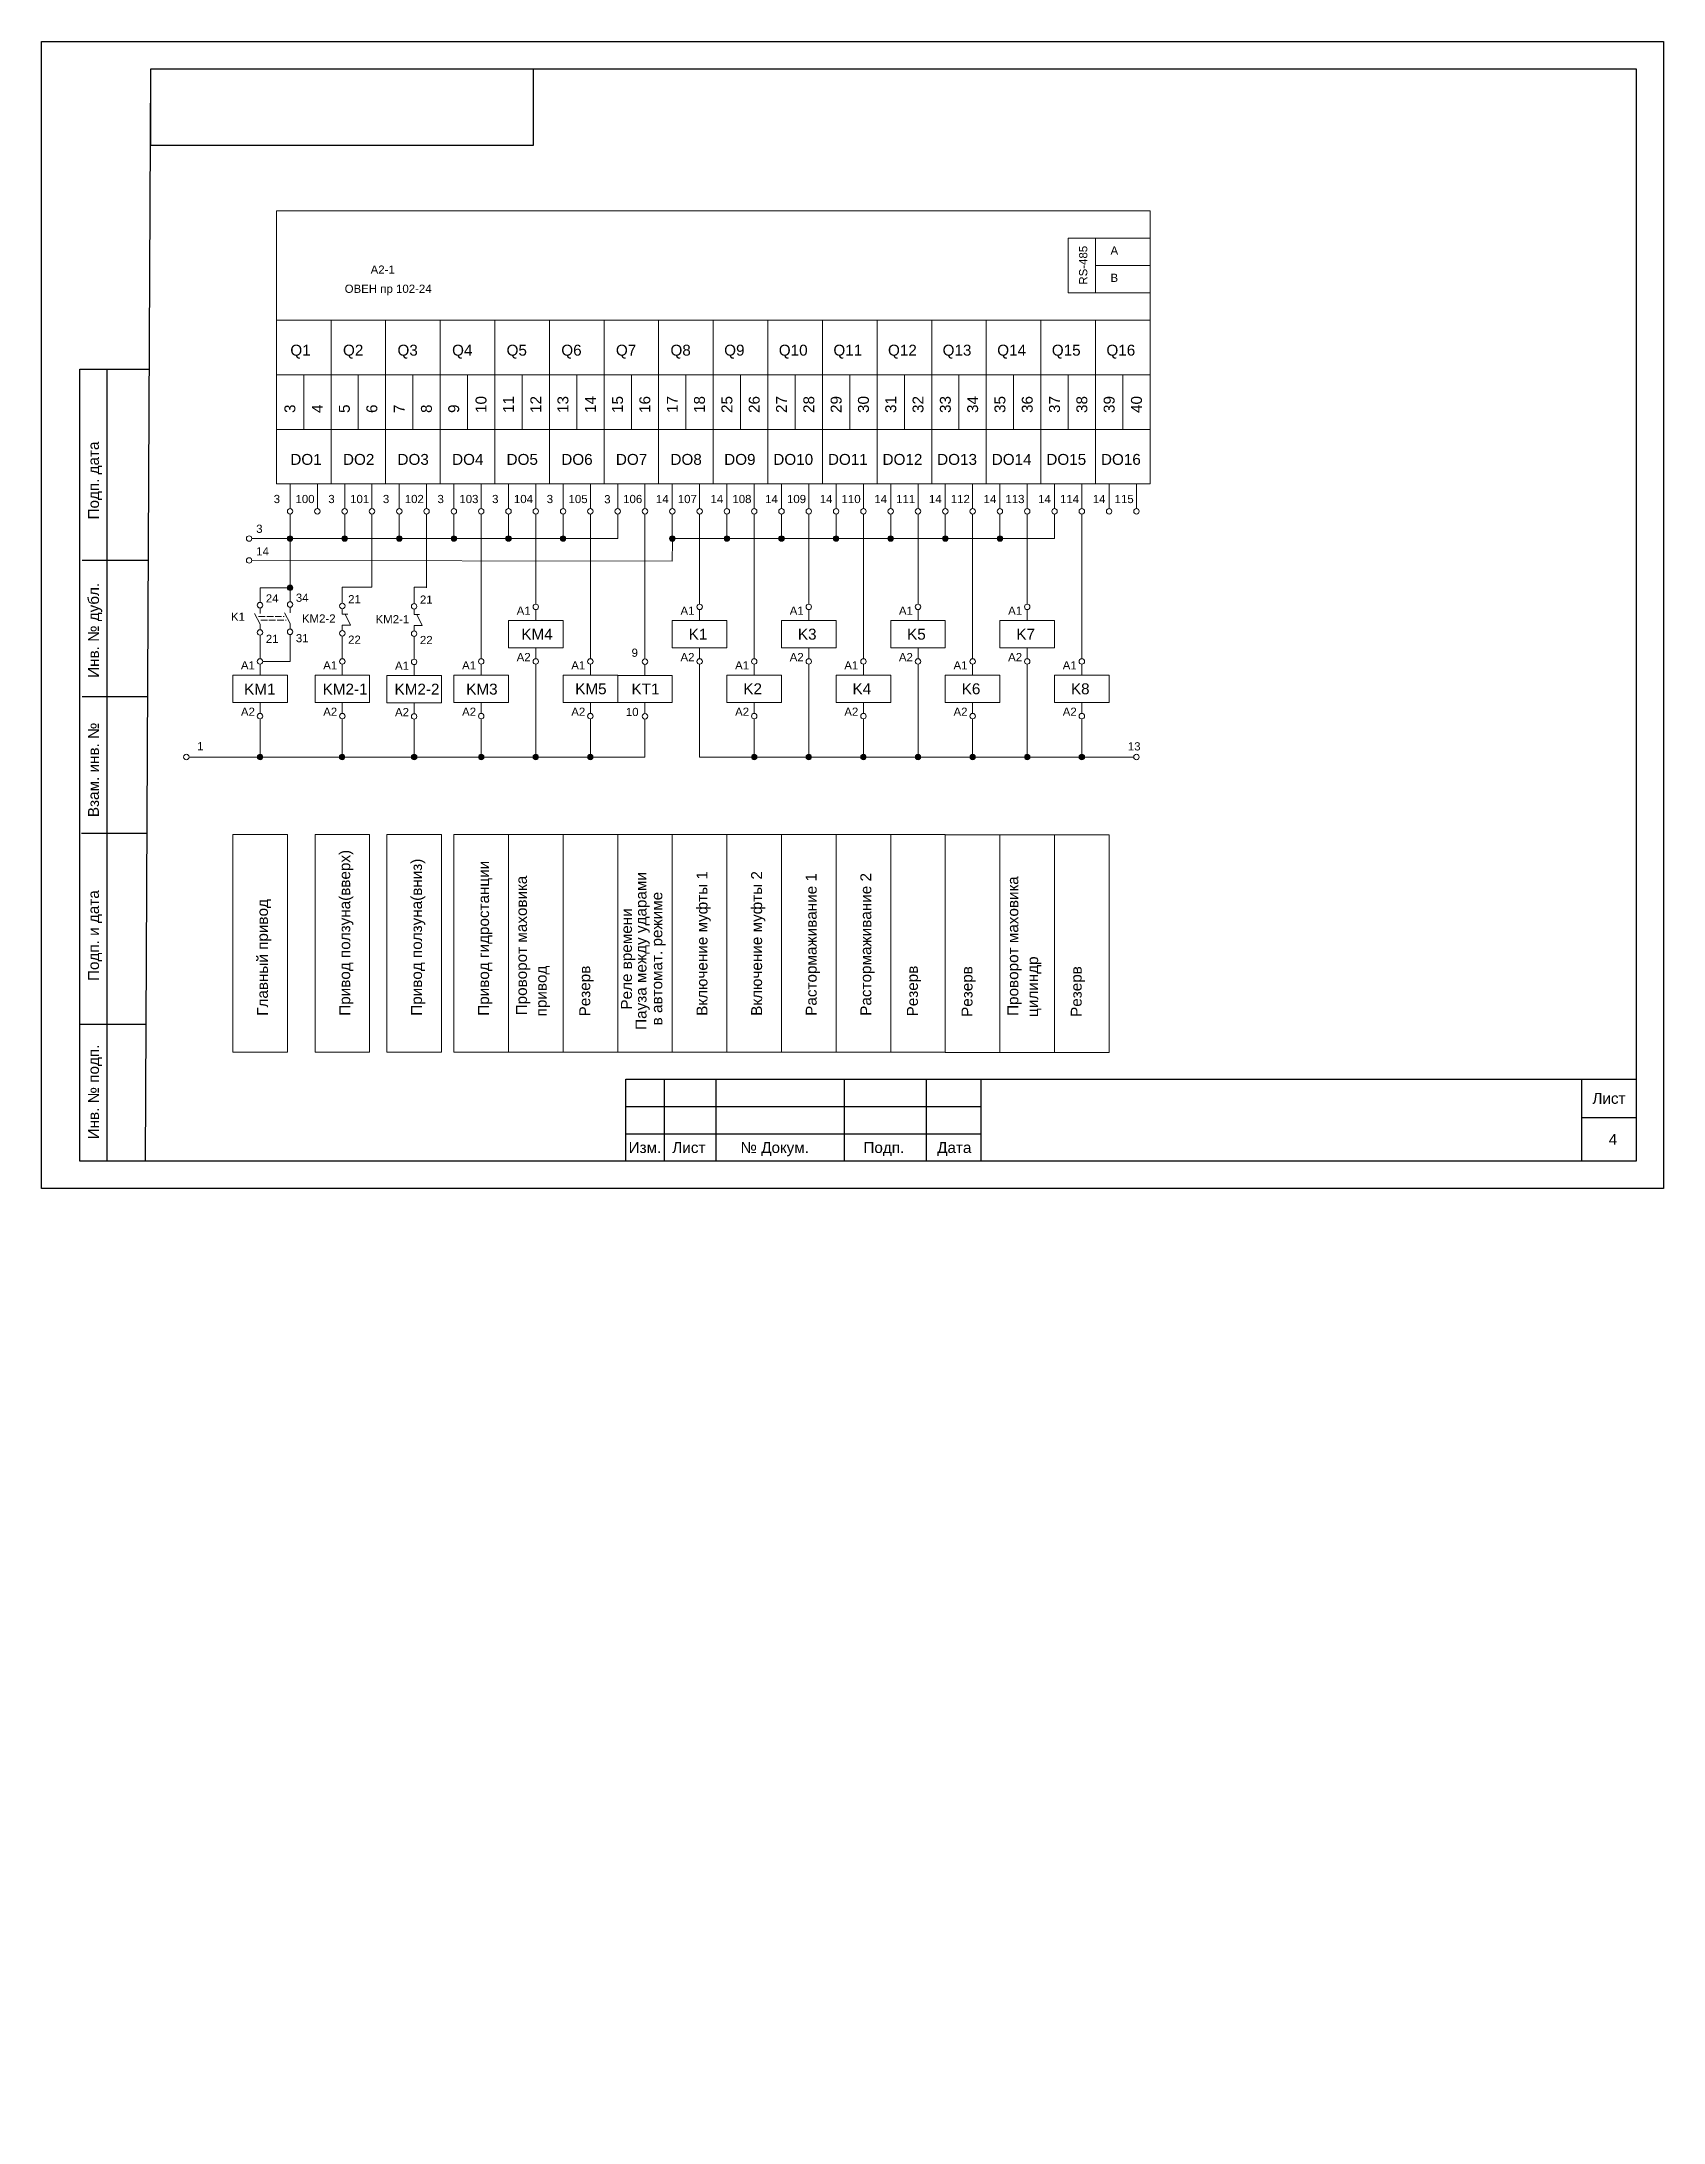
# Model space of a CAD drawing. Header units: millimetres. Extents: x 1226 to 4134, y 3039 to 4040.
# Drawn here: x 2565 to 2862, y 3444 to 3825 of the extents above; entities that cross this region are included whole.
import ezdxf

# ---------------------------------------------------------------- set-up
doc = ezdxf.new("R2010")
doc.units = ezdxf.units.MM
doc.linetypes.add('ACAD_ISO02W100', pattern=[15, 12, -3])
doc.layers.add('Аппаратура', color=7, linetype='Continuous', lineweight=20)
doc.layers.add('Рамки', color=7, linetype='Continuous', lineweight=25)
doc.styles.get("Standard").update_dxf_attribs({"font": 'arial.ttf'})

msp = doc.modelspace()

# ---------------------------------------------------------------- texts
for s, p in [('Привод ползуна(вверх)', (2621.51, 3646.63)), ('Привод ползуна(вниз)', (2634.66, 3646.63)), ('Привод гидростанции', (2646.94, 3646.63)), ('Включение муфты 1', (2686.94, 3646.63)), ('Включение муфты 2', (2696.94, 3646.63)), ('Проворот маховика', (2653.87, 3646.7)), ('Пауза между ударами', (2675.77, 3644.05)), ('в автомат. режиме', (2678.67, 3644.87)), ('Растормаживание 1', (2706.94, 3646.62)), ('Растормаживание 2', (2716.94, 3646.63)), ('Проворот маховика', (2743.87, 3646.6)), ('Главный привод', (2606.44, 3646.63)), ('Реле времени', (2673.1, 3647.76)), ('привод', (2657.49, 3646.51)), ('Резерв', (2665.47, 3646.51)), ('Резерв', (2725.47, 3646.51)), ('Резерв', (2735.47, 3646.42)), ('цилиндр', (2747.49, 3646.42)), ('Резерв', (2755.47, 3646.42))]:
    msp.add_text(s, height=2, rotation=90).set_placement(p)
at = {"layer": 'Аппаратура'}
for s, height, p in [('RS-485', 1.5, (2756.5, 3780.5)), ('3', 2, (2611.47, 3757)), ('4', 2, (2616.5, 3757)), ('5', 2, (2621.44, 3757)), ('6', 2, (2626.47, 3757)), ('7', 2, (2631.47, 3757)), ('8', 2, (2636.47, 3757)), ('9', 2, (2641.47, 3757)), ('10', 2, (2646.47, 3757)), ('11', 2, (2651.51, 3757)), ('12', 2, (2656.51, 3757)), ('13', 2, (2661.47, 3757)), ('14', 2, (2666.51, 3757)), ('15', 2, (2671.47, 3757)), ('16', 2, (2676.47, 3757)), ('17', 2, (2681.51, 3757)), ('18', 2, (2686.47, 3757)), ('25', 2, (2691.5, 3757)), ('26', 2, (2696.5, 3757)), ('27', 2, (2701.5, 3757)), ('28', 2, (2706.5, 3757)), ('29', 2, (2711.5, 3757)), ('30', 2, (2716.5, 3757)), ('31', 2, (2721.5, 3757)), ('32', 2, (2726.5, 3757)), ('33', 2, (2731.5, 3757)), ('34', 2, (2736.5, 3757)), ('35', 2, (2741.5, 3757)), ('36', 2, (2746.5, 3757)), ('37', 2, (2751.5, 3757)), ('38', 2, (2756.5, 3757)), ('39', 2, (2761.5, 3757)), ('40', 2, (2766.5, 3757))]:
    msp.add_text(s, height=height, rotation=90, dxfattribs=at).set_placement(p)
for s, height, p in [('A', 1.5, (2760.75, 3786)), ('A2-1', 1.5, (2625.25, 3782.5)), ('ОВЕН пр 102-24', 1.5, (2620.5, 3779)), ('B', 1.5, (2760.75, 3781)), ('Q1', 2, (2610.55, 3767.5)), ('Q2', 2, (2620.19, 3767.5)), ('Q3', 2, (2630.17, 3767.5)), ('Q4', 2, (2640.17, 3767.5)), ('Q5', 2, (2650.15, 3767.5)), ('Q6', 2, (2660.17, 3767.5)), ('Q7', 2, (2670.17, 3767.5)), ('Q8', 2, (2680.16, 3767.5)), ('Q9', 2, (2690, 3767.5)), ('Q10', 2, (2700, 3767.5)), ('Q11', 2, (2710, 3767.5)), ('Q12', 2, (2720, 3767.5)), ('Q13', 2, (2730, 3767.5)), ('Q14', 2, (2740, 3767.5)), ('Q15', 2, (2750, 3767.5)), ('Q16', 2, (2760, 3767.5)), ('DO1', 2, (2610.55, 3747.5)), ('DO2', 2, (2620.19, 3747.5)), ('DO3', 2, (2630.17, 3747.5)), ('DO4', 2, (2640.17, 3747.5)), ('DO5', 2, (2650.15, 3747.5)), ('DO6', 2, (2660.17, 3747.5)), ('DO7', 2, (2670.17, 3747.5)), ('DO8', 2, (2680.16, 3747.5)), ('DO9', 2, (2690, 3747.5)), ('DO10', 2, (2699, 3747.5)), ('DO11', 2, (2709, 3747.5)), ('DO12', 2, (2719, 3747.5)), ('DO13', 2, (2729, 3747.5)), ('DO14', 2, (2739, 3747.5)), ('DO15', 2, (2749, 3747.5)), ('DO16', 2, (2759, 3747.5)), ('3', 1.5, (2607.5, 3740.5)), ('100', 1.5, (2611.5, 3740.5)), ('3', 1.5, (2617.5, 3740.5)), ('101', 1.5, (2621.5, 3740.5)), ('3', 1.5, (2627.5, 3740.5)), ('102', 1.5, (2631.5, 3740.5)), ('3', 1.5, (2637.5, 3740.5)), ('103', 1.5, (2641.5, 3740.5)), ('3', 1.5, (2647.5, 3740.5)), ('104', 1.5, (2651.5, 3740.5)), ('3', 1.5, (2657.5, 3740.5)), ('105', 1.5, (2661.5, 3740.5)), ('3', 1.5, (2668.03, 3740.46)), ('106', 1.5, (2671.5, 3740.5)), ('14', 1.5, (2677.5, 3740.5)), ('107', 1.5, (2681.5, 3740.5)), ('14', 1.5, (2687.5, 3740.5)), ('108', 1.5, (2691.5, 3740.5)), ('14', 1.5, (2697.5, 3740.5)), ('109', 1.5, (2701.5, 3740.5)), ('14', 1.5, (2707.5, 3740.5)), ('110', 1.5, (2711.5, 3740.5)), ('14', 1.5, (2717.5, 3740.5)), ('111', 1.5, (2721.5, 3740.5)), ('14', 1.5, (2727.5, 3740.5)), ('112', 1.5, (2731.5, 3740.5)), ('14', 1.5, (2737.5, 3740.5)), ('113', 1.5, (2741.5, 3740.5)), ('14', 1.5, (2747.5, 3740.5)), ('114', 1.5, (2751.5, 3740.5)), ('14', 1.5, (2757.5, 3740.5)), ('115', 1.5, (2761.5, 3740.5)), ('3', 1.5, (2604.3, 3735.05)), ('14', 1.5, (2604.3, 3730.92)), ('24', 1.5, (2606.06, 3722.3)), ('34', 1.5, (2611.56, 3722.43)), ('21', 1.5, (2621.13, 3722.15)), ('21', 1.5, (2634.28, 3722.08)), ('K1', 1.5, (2599.68, 3718.95)), ('KM2-2', 1.5, (2612.67, 3718.62)), ('KM2-1', 1.5, (2626.16, 3718.48)), ('A1', 1.5, (2652, 3720.05)), ('A1', 1.5, (2682, 3720.05)), ('A1', 1.5, (2702, 3720.05)), ('A1', 1.5, (2722, 3720.05)), ('A1', 1.5, (2742, 3720.05)), ('21', 1.5, (2606.06, 3714.89)), ('31', 1.5, (2611.56, 3715.02)), ('22', 1.5, (2621.13, 3714.74)), ('22', 1.5, (2634.28, 3714.68)), ('KM4', 2, (2652.85, 3715.49)), ('K1', 2, (2683.5, 3715.5)), ('K3', 2, (2703.5, 3715.5)), ('K5', 2, (2723.5, 3715.5)), ('K7', 2, (2743.5, 3715.5)), ('A1', 1.5, (2601.5, 3710.05)), ('A1', 1.5, (2616.57, 3710.05)), ('A1', 1.5, (2629.72, 3709.98)), ('A1', 1.5, (2642, 3710.05)), ('A2', 1.5, (2652, 3711.55)), ('A1', 1.5, (2662, 3710.05)), ('9', 1.5, (2673.04, 3712.36)), ('A2', 1.5, (2682, 3711.55)), ('A1', 1.5, (2692, 3710.05)), ('A2', 1.5, (2702, 3711.55)), ('A1', 1.5, (2712, 3710.05)), ('A2', 1.5, (2722, 3711.55)), ('A1', 1.5, (2732, 3710.05)), ('A2', 1.5, (2742, 3711.55)), ('A1', 1.5, (2752, 3710.05)), ('KM1', 2, (2602.09, 3705.43)), ('KM2-1', 2, (2616.46, 3705.44)), ('KM2-2', 2, (2629.63, 3705.43)), ('KM3', 2, (2642.76, 3705.44)), ('KM5', 2, (2662.72, 3705.5)), ('KT1', 2, (2673.03, 3705.46)), ('K2', 2, (2693.5, 3705.5)), ('K4', 2, (2713.5, 3705.5)), ('K6', 2, (2733.5, 3705.5)), ('K8', 2, (2753.5, 3705.5)), ('A2', 1.5, (2601.5, 3701.55)), ('A2', 1.5, (2616.57, 3701.55)), ('A2', 1.5, (2629.72, 3701.48)), ('A2', 1.5, (2642, 3701.55)), ('A2', 1.5, (2662, 3701.55)), ('10', 1.5, (2672, 3701.51)), ('A2', 1.5, (2692, 3701.55)), ('A2', 1.5, (2712, 3701.55)), ('A2', 1.5, (2732, 3701.55)), ('A2', 1.5, (2752, 3701.55)), ('1', 1.5, (2593.5, 3695.25)), ('13', 1.5, (2763.92, 3695.21))]:
    msp.add_text(s, height=height, dxfattribs=at).set_placement(p)
at = {"layer": 'Рамки'}
for s, p in [('Подп. дата', (2575.5, 3737.5)), ('Инв. № дубл.', (2575.5, 3708.5)), ('Взам. инв. №', (2575.5, 3683)), ('Подп. и дата', (2575.5, 3653)), ('Инв. № подп.', (2575.5, 3624))]:
    msp.add_text(s, height=2, rotation=90, dxfattribs=at).set_placement(p)
for s, p in [('Лист', (2849, 3630.5)), ('Изм.', (2672.5, 3621.5)), ('Лист', (2680.5, 3621.5)), ('№ Докум.', (2693, 3621.5)), ('Подп.', (2715.5, 3621.5)), ('Дата', (2729, 3621.5)), ('4', (2852, 3623))]:
    msp.add_text(s, height=2, dxfattribs=at).set_placement(p)

# ---------------------------------------------------------------- hatches: boundary and pattern name
at = {"layer": 'Аппаратура'}
h = msp.add_hatch(color=7, dxfattribs=at)
h.dxf.hatch_style = 1
h.paths.add_polyline_path([(2611, 3734, 1), (2610, 3734, 1)])
h = msp.add_hatch(color=7, dxfattribs=at)
h.dxf.hatch_style = 1
h.paths.add_polyline_path([(2621, 3734, 1), (2620, 3734, 1)])
h = msp.add_hatch(color=7, dxfattribs=at)
h.dxf.hatch_style = 1
h.paths.add_polyline_path([(2631, 3734, 1), (2630, 3734, 1)])
h = msp.add_hatch(color=7, dxfattribs=at)
h.dxf.hatch_style = 1
h.paths.add_polyline_path([(2641, 3734, 1), (2640, 3734, 1)])
h = msp.add_hatch(color=7, dxfattribs=at)
h.dxf.hatch_style = 1
h.paths.add_polyline_path([(2651, 3734, 1), (2650, 3734, 1)])
h = msp.add_hatch(color=7, dxfattribs=at)
h.dxf.hatch_style = 1
h.paths.add_polyline_path([(2661, 3734, 1), (2660, 3734, 1)])
h = msp.add_hatch(color=7, dxfattribs=at)
h.dxf.hatch_style = 1
h.paths.add_polyline_path([(2681, 3734, 1), (2680, 3734, 1)])
h = msp.add_hatch(color=7, dxfattribs=at)
h.dxf.hatch_style = 1
h.paths.add_polyline_path([(2691, 3734, 1), (2690, 3734, 1)])
h = msp.add_hatch(color=7, dxfattribs=at)
h.dxf.hatch_style = 1
h.paths.add_polyline_path([(2701, 3734, 1), (2700, 3734, 1)])
h = msp.add_hatch(color=7, dxfattribs=at)
h.dxf.hatch_style = 1
h.paths.add_polyline_path([(2711, 3734, 1), (2710, 3734, 1)])
h = msp.add_hatch(color=7, dxfattribs=at)
h.dxf.hatch_style = 1
h.paths.add_polyline_path([(2721, 3734, 1), (2720, 3734, 1)])
h = msp.add_hatch(color=7, dxfattribs=at)
h.dxf.hatch_style = 1
h.paths.add_polyline_path([(2731, 3734, 1), (2730, 3734, 1)])
h = msp.add_hatch(color=7, dxfattribs=at)
h.dxf.hatch_style = 1
h.paths.add_polyline_path([(2741.01, 3734, 1), (2740.01, 3734, 1)])
h = msp.add_hatch(color=7, dxfattribs=at)
h.dxf.hatch_style = 1
h.paths.add_polyline_path([(2611, 3725, 1), (2610, 3725, 1)])
h = msp.add_hatch(color=7, dxfattribs=at)
h.dxf.hatch_style = 1
h.paths.add_polyline_path([(2605.52, 3694, 1), (2604.52, 3694, 1)])
h = msp.add_hatch(color=7, dxfattribs=at)
h.dxf.hatch_style = 1
h.paths.add_polyline_path([(2620.53, 3694, 1), (2619.53, 3694, 1)])
h = msp.add_hatch(color=7, dxfattribs=at)
h.dxf.hatch_style = 1
h.paths.add_polyline_path([(2633.73, 3694, 1), (2632.73, 3694, 1)])
h = msp.add_hatch(color=7, dxfattribs=at)
h.dxf.hatch_style = 1
h.paths.add_polyline_path([(2646, 3694, 1), (2645, 3694, 1)])
h = msp.add_hatch(color=7, dxfattribs=at)
h.dxf.hatch_style = 1
h.paths.add_polyline_path([(2656, 3694, 1), (2655, 3694, 1)])
h = msp.add_hatch(color=7, dxfattribs=at)
h.dxf.hatch_style = 1
h.paths.add_polyline_path([(2666, 3694, 1), (2665, 3694, 1)])
h = msp.add_hatch(color=7, dxfattribs=at)
h.dxf.hatch_style = 1
h.paths.add_polyline_path([(2696, 3694, 1), (2695, 3694, 1)])
h = msp.add_hatch(color=7, dxfattribs=at)
h.dxf.hatch_style = 1
h.paths.add_polyline_path([(2706, 3694, 1), (2705, 3694, 1)])
h = msp.add_hatch(color=7, dxfattribs=at)
h.dxf.hatch_style = 1
h.paths.add_polyline_path([(2716, 3694, 1), (2715, 3694, 1)])
h = msp.add_hatch(color=7, dxfattribs=at)
h.dxf.hatch_style = 1
h.paths.add_polyline_path([(2726, 3694, 1), (2725, 3694, 1)])
h = msp.add_hatch(color=7, dxfattribs=at)
h.dxf.hatch_style = 1
h.paths.add_polyline_path([(2736, 3694, 1), (2735, 3694, 1)])
h = msp.add_hatch(color=7, dxfattribs=at)
h.dxf.hatch_style = 1
h.paths.add_polyline_path([(2746, 3694, 1), (2745, 3694, 1)])
h = msp.add_hatch(color=7, dxfattribs=at)
h.dxf.hatch_style = 1
h.paths.add_polyline_path([(2756, 3694, 1), (2755, 3694, 1)])
h = msp.add_hatch(dxfattribs=at)
h.set_pattern_fill('ANGLE')
h.set_pattern_definition([(0, (-5, 5), (0, 6.985), [5.08, -1.905]), (90, (-5, 5), (-6.985, 4e-16), [5.08, -1.905])])
h.paths.add_polyline_path([(2726, 3445, 1), (2724, 3445, 1)])

# ---------------------------------------------------------------- linework, layer by layer
for p, q in [((2608, 3763.5), (2608, 3774)), ((2608, 3774), (2618, 3774)), ((2618, 3774), (2618, 3764)), ((2618, 3763.5), (2618, 3774)), ((2618, 3774), (2628, 3774)), ((2628, 3774), (2628, 3764)), ((2628, 3763.5), (2628, 3774)), ((2628, 3774), (2638, 3774)), ((2638, 3774), (2638, 3764)), ((2638, 3763.5), (2638, 3774)), ((2638, 3774), (2648, 3774)), ((2648, 3774), (2648, 3764)), ((2648, 3763.5), (2648, 3774)), ((2648, 3774), (2658, 3774)), ((2658, 3774), (2658, 3764)), ((2658, 3763.5), (2658, 3774)), ((2658, 3774), (2668, 3774)), ((2668, 3774), (2668, 3764)), ((2668, 3763.5), (2668, 3774)), ((2668, 3774), (2678, 3774)), ((2678, 3774), (2678, 3764)), ((2678, 3763.5), (2678, 3774)), ((2678, 3774), (2688, 3774)), ((2688, 3774), (2688, 3764)), ((2698, 3774), (2688, 3774)), ((2688, 3774), (2688, 3764)), ((2708, 3774), (2698, 3774)), ((2698, 3774), (2698, 3764)), ((2698, 3763.5), (2698, 3774)), ((2718, 3774), (2708, 3774)), ((2708, 3774), (2708, 3764)), ((2708, 3763.5), (2708, 3774)), ((2728, 3774), (2718, 3774)), ((2718, 3774), (2718, 3764)), ((2718, 3763.5), (2718, 3774)), ((2738, 3774), (2728, 3774)), ((2728, 3774), (2728, 3764)), ((2728, 3763.5), (2728, 3774)), ((2748, 3774), (2738, 3774)), ((2738, 3774), (2738, 3764)), ((2738, 3763.5), (2738, 3774)), ((2758, 3774), (2748, 3774)), ((2748, 3774), (2748, 3764)), ((2748, 3763.5), (2748, 3774)), ((2768, 3774), (2758, 3774)), ((2758, 3774), (2758, 3764)), ((2758, 3763.5), (2758, 3774)), ((2768, 3763.5), (2768, 3774)), ((2610.5, 3744), (2610.5, 3739.5)), ((2615.5, 3744), (2615.5, 3739.5)), ((2620.5, 3744), (2620.5, 3739.5)), ((2625.5, 3744), (2625.5, 3739.5)), ((2630.5, 3744), (2630.5, 3739.5)), ((2635.5, 3744), (2635.5, 3739.5)), ((2640.5, 3744), (2640.5, 3739.5)), ((2645.5, 3744), (2645.5, 3739.5)), ((2650.5, 3744), (2650.5, 3739.5)), ((2655.5, 3744), (2655.5, 3739.5)), ((2660.5, 3744), (2660.5, 3739.5)), ((2665.5, 3744), (2665.5, 3739.5)), ((2670.5, 3744), (2670.5, 3739.5)), ((2675.5, 3744), (2675.5, 3739.5)), ((2680.5, 3744), (2680.5, 3739.5)), ((2685.5, 3744), (2685.5, 3739.5)), ((2690.5, 3744), (2690.5, 3739.5)), ((2695.5, 3744), (2695.5, 3739.5)), ((2700.5, 3744), (2700.5, 3739.5)), ((2705.5, 3744), (2705.5, 3739.5)), ((2710.5, 3744), (2710.5, 3739.5)), ((2715.5, 3744), (2715.5, 3739.5)), ((2720.5, 3744), (2720.5, 3739.5)), ((2725.5, 3744), (2725.5, 3739.5)), ((2730.5, 3744), (2730.5, 3739.5)), ((2735.5, 3744), (2735.5, 3739.5)), ((2740.5, 3744), (2740.5, 3739.5)), ((2745.5, 3744), (2745.5, 3739.5)), ((2750.5, 3744), (2750.5, 3739.5)), ((2755.5, 3744), (2755.5, 3739.5)), ((2760.5, 3744), (2760.5, 3739.5)), ((2765.5, 3744), (2765.5, 3739.5)), ((2610.5, 3738.5), (2610.5, 3734.5)), ((2620.5, 3738.5), (2620.5, 3734.5)), ((2625.5, 3738.5), (2625.5, 3725.08)), ((2630.5, 3738.5), (2630.5, 3734.5)), ((2635.5, 3738.5), (2635.5, 3725.01)), ((2640.5, 3738.5), (2640.5, 3734.5)), ((2645.5, 3738.5), (2645.5, 3712)), ((2650.5, 3738.5), (2650.5, 3734.5)), ((2655.5, 3738.5), (2655.5, 3722)), ((2660.5, 3738.5), (2660.5, 3734)), ((2665.5, 3738.5), (2665.5, 3712)), ((2670.5, 3738.5), (2670.5, 3734)), ((2675.5, 3738.5), (2675.5, 3711.96)), ((2680.5, 3738.5), (2680.5, 3734.5)), ((2685.5, 3738.5), (2685.5, 3722)), ((2690.5, 3738.5), (2690.5, 3734.5)), ((2695.5, 3738.5), (2695.5, 3712)), ((2700.5, 3738.5), (2700.5, 3734.5)), ((2705.5, 3738.5), (2705.5, 3722)), ((2710.5, 3738.5), (2710.5, 3734.5)), ((2715.5, 3738.5), (2715.5, 3712)), ((2720.5, 3738.5), (2720.5, 3734.5)), ((2725.5, 3738.5), (2725.5, 3722)), ((2730.5, 3738.5), (2730.5, 3734.5)), ((2735.5, 3738.5), (2735.5, 3712)), ((2740.5, 3738.5), (2740.51, 3734)), ((2745.5, 3738.5), (2745.5, 3722)), ((2750.5, 3738.5), (2750.51, 3734)), ((2755.5, 3738.5), (2755.5, 3712)), ((2603.5, 3734), (2610, 3734)), ((2611, 3734), (2616, 3734)), ((2616, 3734), (2620, 3734)), ((2621, 3734), (2625, 3734)), ((2625, 3734), (2630, 3734)), ((2631, 3734), (2636, 3734)), ((2636, 3734), (2640, 3734)), ((2641, 3734), (2645, 3734)), ((2645, 3734), (2650, 3734)), ((2651, 3734), (2660.5, 3734)), ((2661, 3734), (2670.5, 3734)), ((2681, 3734), (2685, 3734)), ((2685, 3734), (2690, 3734)), ((2691, 3734), (2696, 3734)), ((2696, 3734), (2700, 3734)), ((2701, 3734), (2705, 3734)), ((2705, 3734), (2710, 3734)), ((2711, 3734), (2716, 3734)), ((2716, 3734), (2720, 3734)), ((2721, 3734), (2725, 3734)), ((2725, 3734), (2730, 3734)), ((2731, 3734), (2740.51, 3734)), ((2741, 3734), (2750.51, 3734)), ((2603.5, 3730), (2680.5, 3729.84)), ((2610.5, 3733.5), (2610.5, 3722.43)), ((2680.5, 3729.84), (2680.51, 3733.5)), ((2605, 3722.38), (2605, 3725.01)), ((2610.5, 3725), (2605, 3725)), ((2620.06, 3725.08), (2625.5, 3725.08)), ((2620.06, 3725.08), (2620.07, 3722.16)), ((2633.22, 3722.09), (2633.22, 3725.08)), ((2633.22, 3725.08), (2635.5, 3725.08)), ((2605, 3718.31), (2604, 3720.31)), ((2605, 3721.31), (2605, 3720.31)), ((2610.5, 3718.43), (2609.5, 3720.43)), ((2610.5, 3721.43), (2610.5, 3720.43)), ((2620.07, 3721.16), (2620.07, 3720.16)), ((2620.07, 3720.16), (2621.07, 3720.16)), ((2621.57, 3718.16), (2620.57, 3720.16)), ((2633.22, 3721.09), (2633.22, 3720.09)), ((2633.22, 3720.09), (2634.22, 3720.09)), ((2634.72, 3718.09), (2633.72, 3720.09)), ((2655.5, 3721), (2655.5, 3719)), ((2685.5, 3721), (2685.5, 3719)), ((2705.5, 3721), (2705.5, 3719)), ((2725.5, 3721), (2725.5, 3719)), ((2745.5, 3721), (2745.5, 3719)), ((2605, 3718.31), (2605, 3717.31)), ((2605, 3716.38), (2605, 3712)), ((2610.5, 3718.43), (2610.5, 3717.43)), ((2610.5, 3716.43), (2610.5, 3711.5)), ((2620.07, 3718.16), (2620.07, 3717.16)), ((2620.07, 3718.16), (2621.57, 3718.16)), ((2620.07, 3712), (2620.07, 3716.16)), ((2633.22, 3718.09), (2633.22, 3717.09)), ((2633.22, 3718.09), (2634.72, 3718.09)), ((2633.22, 3711.93), (2633.22, 3716.09)), ((2605, 3711), (2605, 3709)), ((2610.5, 3711.5), (2605.5, 3711.5)), ((2620.07, 3711), (2620.07, 3709)), ((2645.5, 3711), (2645.5, 3709)), ((2655.5, 3714), (2655.5, 3712)), ((2655.5, 3711), (2655.5, 3694.5)), ((2665.5, 3711), (2665.5, 3709)), ((2675.5, 3710.96), (2675.5, 3708.96)), ((2685.5, 3714), (2685.5, 3712)), ((2685.5, 3711), (2685.5, 3694)), ((2695.5, 3711), (2695.5, 3709)), ((2705.5, 3714), (2705.5, 3712)), ((2705.5, 3711), (2705.5, 3694.5)), ((2715.5, 3711), (2715.5, 3709)), ((2725.5, 3714), (2725.5, 3712)), ((2725.5, 3711), (2725.5, 3694.5)), ((2735.5, 3711), (2735.5, 3709)), ((2745.5, 3714), (2745.5, 3712)), ((2745.5, 3711), (2745.5, 3694.5)), ((2755.5, 3711), (2755.5, 3709)), ((2633.22, 3710.93), (2633.22, 3708.93)), ((2605, 3704), (2605, 3702)), ((2620.07, 3704), (2620.07, 3702)), ((2633.22, 3703.93), (2633.22, 3701.93)), ((2645.5, 3704), (2645.5, 3702)), ((2665.5, 3704), (2665.5, 3702)), ((2675.5, 3703.96), (2675.5, 3701.96)), ((2695.5, 3704), (2695.5, 3702)), ((2715.5, 3704), (2715.5, 3702)), ((2735.5, 3704), (2735.5, 3702)), ((2755.5, 3704), (2755.5, 3702)), ((2605, 3701), (2605.02, 3694.5)), ((2620.03, 3701), (2620.03, 3694.5)), ((2633.22, 3700.93), (2633.23, 3694.5)), ((2645.5, 3701), (2645.5, 3694.5)), ((2665.5, 3701), (2665.5, 3694)), ((2675.5, 3700.96), (2675.5, 3694)), ((2695.5, 3701), (2695.5, 3694.5)), ((2715.5, 3701), (2715.5, 3694.5)), ((2735.5, 3701), (2735.5, 3694.5)), ((2755.5, 3701), (2755.5, 3694.5)), ((2592, 3694), (2645, 3694)), ((2646, 3694), (2655, 3694)), ((2665.5, 3694), (2656, 3694)), ((2675.5, 3694), (2665.5, 3694)), ((2685.5, 3694), (2695, 3694)), ((2696, 3694), (2705, 3694)), ((2706, 3694), (2715, 3694)), ((2716, 3694), (2725, 3694)), ((2726, 3694), (2735, 3694)), ((2736, 3694), (2745, 3694)), ((2746, 3694), (2755, 3694)), ((2756, 3694), (2765, 3694))]:
    msp.add_line(p, q, dxfattribs=at)
at = {"layer": 'Аппаратура', "linetype": 'ACAD_ISO02W100', "ltscale": 0.1}
for p, q in [((2604.75, 3719.76), (2609.4, 3719.76)), ((2605.14, 3719.06), (2609.79, 3719.06))]:
    msp.add_line(p, q, dxfattribs=at)
at = {"layer": 'Аппаратура'}
for points in [[(2608, 3794), (2768, 3794), (2768, 3774), (2608, 3774)], [(2758, 3789), (2753, 3789), (2753, 3779), (2758, 3779)], [(2758, 3789), (2768, 3789), (2768, 3784), (2758, 3784)], [(2758, 3784), (2768, 3784), (2768, 3779), (2758, 3779)], [(2608, 3754), (2613, 3754), (2613, 3764), (2608, 3764)], [(2613, 3754), (2618, 3754), (2618, 3764), (2613, 3764)], [(2618, 3754), (2623, 3754), (2623, 3764), (2618, 3764)], [(2623, 3754), (2628, 3754), (2628, 3764), (2623, 3764)], [(2628, 3754), (2633, 3754), (2633, 3764), (2628, 3764)], [(2633, 3754), (2638, 3754), (2638, 3764), (2633, 3764)], [(2638, 3754), (2643, 3754), (2643, 3764), (2638, 3764)], [(2643, 3754), (2648, 3754), (2648, 3764), (2643, 3764)], [(2648, 3754), (2653, 3754), (2653, 3764), (2648, 3764)], [(2653, 3754), (2658, 3754), (2658, 3764), (2653, 3764)], [(2658, 3754), (2663, 3754), (2663, 3764), (2658, 3764)], [(2663, 3754), (2668, 3754), (2668, 3764), (2663, 3764)], [(2668, 3754), (2673, 3754), (2673, 3764), (2668, 3764)], [(2673, 3754), (2678, 3754), (2678, 3764), (2673, 3764)], [(2678, 3754), (2683, 3754), (2683, 3764), (2678, 3764)], [(2683, 3754), (2688, 3754), (2688, 3764), (2683, 3764)], [(2693, 3754), (2688, 3754), (2688, 3764), (2693, 3764)], [(2698, 3754), (2693, 3754), (2693, 3764), (2698, 3764)], [(2703, 3754), (2698, 3754), (2698, 3764), (2703, 3764)], [(2708, 3754), (2703, 3754), (2703, 3764), (2708, 3764)], [(2713, 3754), (2708, 3754), (2708, 3764), (2713, 3764)], [(2718, 3754), (2713, 3754), (2713, 3764), (2718, 3764)], [(2723, 3754), (2718, 3754), (2718, 3764), (2723, 3764)], [(2728, 3754), (2723, 3754), (2723, 3764), (2728, 3764)], [(2733, 3754), (2728, 3754), (2728, 3764), (2733, 3764)], [(2738, 3754), (2733, 3754), (2733, 3764), (2738, 3764)], [(2743, 3754), (2738, 3754), (2738, 3764), (2743, 3764)], [(2748, 3754), (2743, 3754), (2743, 3764), (2748, 3764)], [(2753, 3754), (2748, 3754), (2748, 3764), (2753, 3764)], [(2758, 3754), (2753, 3754), (2753, 3764), (2758, 3764)], [(2763, 3754), (2758, 3754), (2758, 3764), (2763, 3764)], [(2768, 3754), (2763, 3754), (2763, 3764), (2768, 3764)], [(2650.5, 3719), (2660.5, 3719), (2660.5, 3714), (2650.5, 3714)], [(2680.5, 3719), (2690.5, 3719), (2690.5, 3714), (2680.5, 3714)], [(2700.5, 3719), (2710.5, 3719), (2710.5, 3714), (2700.5, 3714)], [(2720.5, 3719), (2730.5, 3719), (2730.5, 3714), (2720.5, 3714)], [(2740.5, 3719), (2750.5, 3719), (2750.5, 3714), (2740.5, 3714)], [(2600, 3709), (2610, 3709), (2610, 3704), (2600, 3704)], [(2615.07, 3709), (2625.07, 3709), (2625.07, 3704), (2615.07, 3704)], [(2628.22, 3708.93), (2638.22, 3708.93), (2638.22, 3703.93), (2628.22, 3703.93)], [(2640.5, 3709), (2650.5, 3709), (2650.5, 3704), (2640.5, 3704)], [(2660.5, 3709), (2670.5, 3709), (2670.5, 3704), (2660.5, 3704)], [(2670.5, 3708.96), (2680.5, 3708.96), (2680.5, 3703.96), (2670.5, 3703.96)], [(2690.5, 3709), (2700.5, 3709), (2700.5, 3704), (2690.5, 3704)], [(2710.5, 3709), (2720.5, 3709), (2720.5, 3704), (2710.5, 3704)], [(2730.5, 3709), (2740.5, 3709), (2740.5, 3704), (2730.5, 3704)], [(2750.5, 3709), (2760.5, 3709), (2760.5, 3704), (2750.5, 3704)], [(2600, 3679.82), (2610, 3679.82), (2610, 3639.99), (2600, 3639.99)], [(2615.07, 3679.82), (2625.07, 3679.82), (2625.07, 3639.99), (2615.07, 3639.99)], [(2628.22, 3679.82), (2638.22, 3679.82), (2638.22, 3639.99), (2628.22, 3639.99)], [(2640.5, 3679.82), (2650.5, 3679.82), (2650.5, 3639.99), (2640.5, 3639.99)], [(2650.5, 3679.82), (2660.5, 3679.82), (2660.5, 3639.99), (2650.5, 3639.99)], [(2660.5, 3679.82), (2670.5, 3679.82), (2670.5, 3639.99), (2660.5, 3639.99)], [(2670.5, 3679.82), (2680.5, 3679.82), (2680.5, 3639.99), (2670.5, 3639.99)], [(2680.5, 3679.82), (2690.5, 3679.82), (2690.5, 3639.99), (2680.5, 3639.99)], [(2690.5, 3679.82), (2700.5, 3679.82), (2700.5, 3639.99), (2690.5, 3639.99)], [(2700.5, 3679.81), (2710.5, 3679.81), (2710.5, 3639.98), (2700.5, 3639.98)], [(2710.5, 3679.82), (2720.5, 3679.82), (2720.5, 3639.99), (2710.5, 3639.99)], [(2720.5, 3679.81), (2730.5, 3679.81), (2730.5, 3639.98), (2720.5, 3639.98)], [(2730.5, 3679.73), (2740.5, 3679.73), (2740.5, 3639.9), (2730.5, 3639.9)], [(2740.5, 3679.73), (2750.5, 3679.73), (2750.5, 3639.9), (2740.5, 3639.9)], [(2750.5, 3679.73), (2760.5, 3679.73), (2760.5, 3639.9), (2750.5, 3639.9)]]:
    msp.add_lwpolyline(points, close=True, dxfattribs=at)
for points in [[(2613, 3754), (2608, 3754), (2608, 3744), (2613, 3744)], [(2613, 3744), (2618, 3744), (2618, 3754), (2613, 3754)], [(2623, 3754), (2618, 3754), (2618, 3744), (2623, 3744)], [(2623, 3744), (2628, 3744), (2628, 3754), (2623, 3754)], [(2633, 3754), (2628, 3754), (2628, 3744), (2633, 3744)], [(2633, 3744), (2638, 3744), (2638, 3754), (2633, 3754)], [(2643, 3754), (2638, 3754), (2638, 3744), (2643, 3744)], [(2643, 3744), (2648, 3744), (2648, 3754), (2643, 3754)], [(2653, 3754), (2648, 3754), (2648, 3744), (2653, 3744)], [(2653, 3744), (2658, 3744), (2658, 3754), (2653, 3754)], [(2663, 3754), (2658, 3754), (2658, 3744), (2663, 3744)], [(2663, 3744), (2668, 3744), (2668, 3754), (2663, 3754)], [(2673, 3754), (2668, 3754), (2668, 3744), (2673, 3744)], [(2673, 3744), (2678, 3744), (2678, 3754), (2673, 3754)], [(2683, 3754), (2678, 3754), (2678, 3744), (2683, 3744)], [(2683, 3744), (2688, 3744), (2688, 3754), (2683, 3754)], [(2693, 3744), (2688, 3744), (2688, 3754), (2693, 3754)], [(2693, 3754), (2698, 3754), (2698, 3744), (2693, 3744)], [(2703, 3744), (2698, 3744), (2698, 3754), (2703, 3754)], [(2703, 3754), (2708, 3754), (2708, 3744), (2703, 3744)], [(2713, 3744), (2708, 3744), (2708, 3754), (2713, 3754)], [(2713, 3754), (2718, 3754), (2718, 3744), (2713, 3744)], [(2723, 3744), (2718, 3744), (2718, 3754), (2723, 3754)], [(2723, 3754), (2728, 3754), (2728, 3744), (2723, 3744)], [(2733, 3744), (2728, 3744), (2728, 3754), (2733, 3754)], [(2733, 3754), (2738, 3754), (2738, 3744), (2733, 3744)], [(2743, 3744), (2738, 3744), (2738, 3754), (2743, 3754)], [(2743, 3754), (2748, 3754), (2748, 3744), (2743, 3744)], [(2753, 3744), (2748, 3744), (2748, 3754), (2753, 3754)], [(2753, 3754), (2758, 3754), (2758, 3744), (2753, 3744)], [(2763, 3744), (2758, 3744), (2758, 3754), (2763, 3754)], [(2763, 3754), (2768, 3754), (2768, 3744), (2763, 3744)]]:
    msp.add_lwpolyline(points, dxfattribs=at)
for centre in [(2610.5, 3739), (2615.5, 3739), (2620.5, 3739), (2625.5, 3739), (2630.5, 3739), (2635.5, 3739), (2640.5, 3739), (2645.5, 3739), (2650.5, 3739), (2655.5, 3739), (2660.5, 3739), (2665.5, 3739), (2670.5, 3739), (2675.5, 3739), (2680.5, 3739), (2685.5, 3739), (2690.5, 3739), (2695.5, 3739), (2700.5, 3739), (2705.5, 3739), (2710.5, 3739), (2715.5, 3739), (2720.5, 3739), (2725.5, 3739), (2730.5, 3739), (2735.5, 3739), (2740.5, 3739), (2745.5, 3739), (2750.5, 3739), (2755.5, 3739), (2760.5, 3739), (2765.5, 3739), (2603, 3734), (2610.5, 3734), (2610.5, 3734), (2620.5, 3734), (2620.5, 3734), (2630.5, 3734), (2630.5, 3734), (2640.5, 3734), (2640.5, 3734), (2650.5, 3734), (2650.5, 3734), (2660.5, 3734), (2660.5, 3734), (2680.5, 3734), (2680.5, 3734), (2690.5, 3734), (2690.5, 3734), (2700.5, 3734), (2700.5, 3734), (2710.5, 3734), (2710.5, 3734), (2720.5, 3734), (2720.5, 3734), (2730.5, 3734), (2730.5, 3734), (2740.51, 3734), (2740.51, 3734), (2603, 3730), (2610.5, 3725), (2610.5, 3725), (2610.5, 3721.93), (2605, 3721.81), (2620.07, 3721.66), (2633.22, 3721.59), (2655.5, 3721.5), (2685.5, 3721.5), (2705.5, 3721.5), (2725.5, 3721.5), (2745.5, 3721.5), (2605, 3716.81), (2610.5, 3716.93), (2620.07, 3716.66), (2633.22, 3716.59), (2605, 3711.5), (2620.07, 3711.5), (2633.22, 3711.43), (2645.5, 3711.5), (2655.5, 3711.5), (2665.5, 3711.5), (2675.5, 3711.46), (2685.5, 3711.5), (2695.5, 3711.5), (2705.5, 3711.5), (2715.5, 3711.5), (2725.5, 3711.5), (2735.5, 3711.5), (2745.5, 3711.5), (2755.5, 3711.5), (2605, 3701.5), (2620.07, 3701.5), (2633.22, 3701.43), (2645.5, 3701.5), (2665.5, 3701.5), (2675.5, 3701.46), (2695.5, 3701.5), (2715.5, 3701.5), (2735.5, 3701.5), (2755.5, 3701.5), (2591.5, 3694), (2605.02, 3694), (2605.02, 3694), (2620.03, 3694), (2620.03, 3694), (2633.23, 3694), (2633.23, 3694), (2645.5, 3694), (2645.5, 3694), (2655.5, 3694), (2655.5, 3694), (2665.5, 3694), (2665.5, 3694), (2695.5, 3694), (2695.5, 3694), (2705.5, 3694), (2705.5, 3694), (2715.5, 3694), (2715.5, 3694), (2725.5, 3694), (2725.5, 3694), (2735.5, 3694), (2735.5, 3694), (2745.5, 3694), (2745.5, 3694), (2755.5, 3694), (2755.5, 3694), (2765.5, 3694)]:
    msp.add_circle(centre, 0.5, dxfattribs=at)
at = {"layer": 'Рамки'}
for p, q in [((2584, 3620), (2585, 3820)), ((2585, 3820), (2857, 3820)), ((2857, 3820), (2857, 3620)), ((2572, 3765), (2584.72, 3765)), ((2572, 3620), (2572, 3765)), ((2577, 3620), (2577, 3765)), ((2584.42, 3730), (2572.42, 3730)), ((2584.42, 3705), (2572.42, 3705)), ((2584.3, 3680), (2572.3, 3680)), ((2584.12, 3645), (2572.12, 3645)), ((2584.12, 3645), (2572.12, 3645)), ((2584.12, 3645), (2572.12, 3645)), ((2679, 3635), (2679, 3620)), ((2688.5, 3635), (2688.5, 3620)), ((2712, 3635), (2712, 3620)), ((2727, 3635), (2727, 3620)), ((2847, 3635), (2847, 3620)), ((2672, 3630), (2737, 3630)), ((2847, 3628), (2857, 3628)), ((2672, 3625), (2737, 3625)), ((2584, 3620), (2572, 3620)), ((2857, 3620), (2584, 3620))]:
    msp.add_line(p, q, dxfattribs=at)
for points in [[(2565, 3825), (2862, 3825), (2862, 3615), (2565, 3615)], [(2585, 3820), (2655, 3820), (2655, 3806), (2585, 3806)], [(2672, 3620), (2672, 3635), (2857, 3635), (2857, 3620)], [(2672, 3635), (2737, 3635), (2737, 3620), (2672, 3620)]]:
    msp.add_lwpolyline(points, close=True, dxfattribs=at)

msp.set_redraw_order([(e.dxf.handle, doc.entitydb.next_handle()) for e in msp.query("TEXT MTEXT ATTDEF DIMENSION ARC_DIMENSION")])  # texts and dimensions are drawn at this point

doc.saveas('drawing.dxf')
